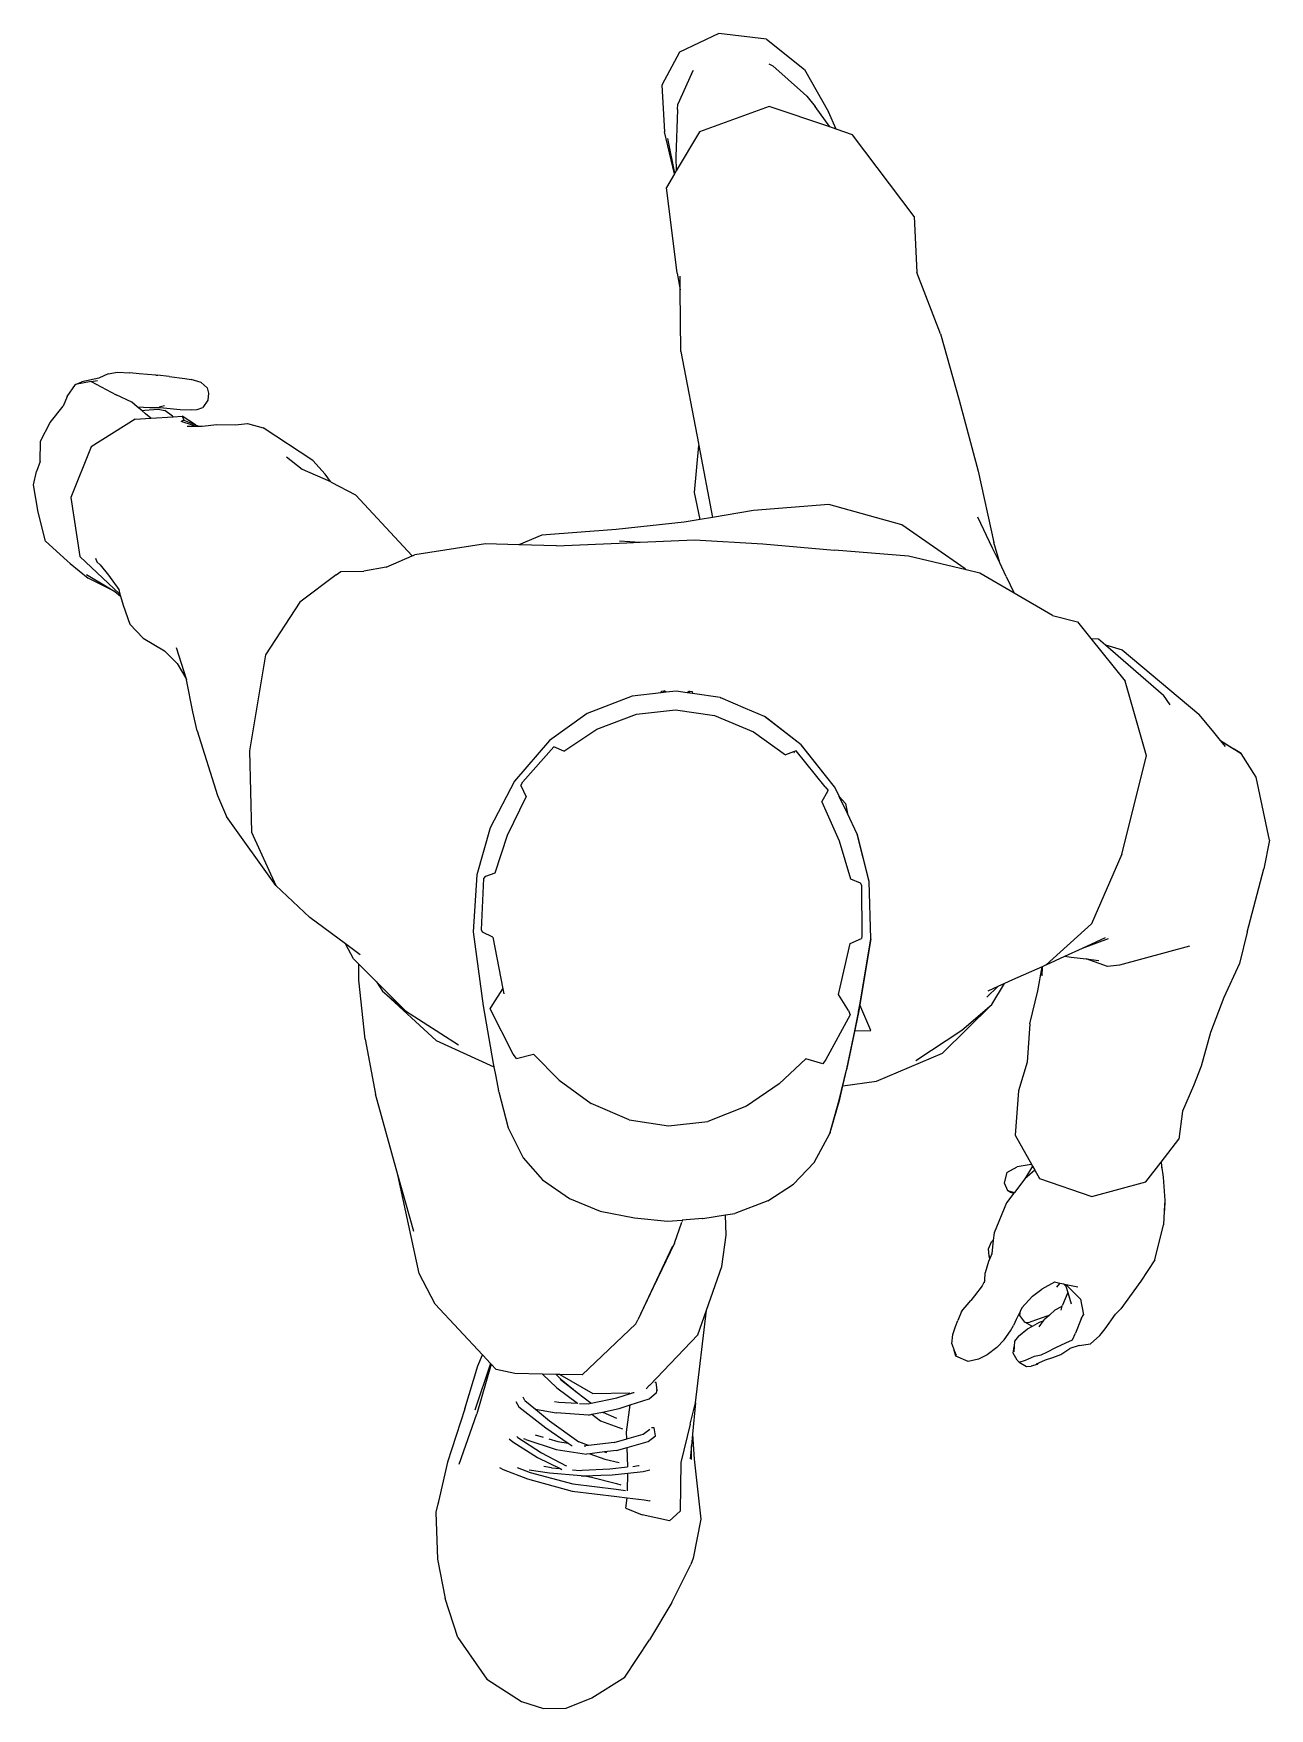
# Model space of a CAD drawing. Header units: millimetres. Extents: x -9564 to 78776, y -25260 to 24346.
# Drawn here: x 54356 to 54857, y -3822 to -3143 of the extents above; entities that cross this region are included whole.
import ezdxf

# ---------------------------------------------------------------- set-up
doc = ezdxf.new("R2010")
doc.units = ezdxf.units.MM
doc.header["$LTSCALE"] = 100
doc.layers.add('Personal', color=20, linetype='Continuous')

msp = doc.modelspace()

# ---------------------------------------------------------------- linework, layer by layer
at = {"layer": 'Personal'}
for p, q in [((54633.937, -3142.771), (54618.008, -3150.285)), ((54653.275, -3145.027), (54633.937, -3142.771)), ((54618.008, -3150.285), (54610.849, -3163.714)), ((54653.275, -3145.027), (54668.704, -3157.427)), ((54622.916, -3159.177), (54623.76, -3157.64)), ((54654.231, -3155.073), (54655.839, -3155.935)), ((54655.839, -3155.935), (54668.309, -3166.976)), ((54668.704, -3157.427), (54678.439, -3174.533)), ((54610.849, -3163.714), (54611.92, -3182.692)), ((54622.916, -3159.177), (54617.343, -3171.44)), ((54617.215, -3173.637), (54617.343, -3171.44)), ((54668.34, -3167.024), (54668.309, -3166.976)), ((54668.34, -3167.024), (54669.698, -3168.228)), ((54669.698, -3168.228), (54673.103, -3172.407)), ((54617.215, -3173.637), (54616.541, -3192.78)), ((54654.4, -3172.389), (54626.196, -3182.601)), ((54679.018, -3180.687), (54654.4, -3172.389)), ((54679.018, -3180.687), (54673.103, -3172.407)), ((54681.541, -3181.538), (54678.439, -3174.533)), ((54616.015, -3199.72), (54611.92, -3182.692)), ((54616.179, -3199.444), (54613.386, -3185.346)), ((54626.196, -3182.601), (54616.732, -3198.514)), ((54681.541, -3181.538), (54679.018, -3180.687)), ((54688.245, -3183.798), (54681.541, -3181.538)), ((54713.241, -3216.973), (54688.245, -3183.798)), ((54616.732, -3198.514), (54616.179, -3199.444)), ((54616.541, -3192.78), (54616.732, -3198.514)), ((54616.015, -3199.72), (54612.761, -3205.191)), ((54617.116, -3239.938), (54612.761, -3205.191)), ((54616.179, -3199.444), (54616.015, -3199.72)), ((54713.241, -3216.973), (54714.348, -3239.664)), ((54617.116, -3239.938), (54618.388, -3246.667)), ((54723.834, -3264.575), (54714.348, -3239.664)), ((54618.388, -3246.667), (54618.333, -3241.153)), ((54618.637, -3271.75), (54618.388, -3246.667)), ((54723.834, -3264.575), (54731.466, -3291.495)), ((54618.637, -3271.75), (54625.777, -3308.978)), ((54386.328, -3280.758), (54382.609, -3282.522)), ((54386.328, -3280.758), (54390.141, -3280.044)), ((54390.141, -3280.044), (54395.166, -3280.412)), ((54398.961, -3280.725), (54395.166, -3280.412)), ((54405.74, -3281.361), (54398.961, -3280.725)), ((54369.757, -3289.937), (54373.166, -3285.05)), ((54379.488, -3283.843), (54373.166, -3285.05)), ((54373.166, -3285.05), (54375.745, -3284.043)), ((54382.609, -3282.522), (54375.745, -3284.043)), ((54379.488, -3283.843), (54382.117, -3283.496)), ((54379.488, -3283.843), (54389.593, -3289.277)), ((54405.74, -3281.361), (54406.426, -3281.337)), ((54406.584, -3281.44), (54405.74, -3281.361)), ((54411.148, -3281.826), (54406.426, -3281.337)), ((54411.148, -3281.826), (54417.464, -3282.694)), ((54417.464, -3282.694), (54420.007, -3283.096)), ((54424.043, -3284.359), (54420.007, -3283.096)), ((54424.043, -3284.359), (54426.474, -3286.397)), ((54426.474, -3286.397), (54427.132, -3288.579)), ((54362.866, -3300.516), (54368.092, -3293.965)), ((54369.757, -3289.937), (54368.092, -3293.965)), ((54395.961, -3292.297), (54389.593, -3289.277)), ((54398.168, -3294.148), (54395.961, -3292.297)), ((54398.168, -3294.148), (54403.228, -3294.395)), ((54400.02, -3295.7), (54398.168, -3294.148)), ((54403.228, -3294.395), (54407.036, -3294.341)), ((54403.228, -3294.395), (54406.471, -3294.428)), ((54406.471, -3294.428), (54408.8, -3294.593)), ((54409.255, -3293.805), (54407.036, -3294.341)), ((54422.443, -3295.23), (54424.727, -3294.427)), ((54426.746, -3291.424), (54424.727, -3294.427)), ((54427.132, -3288.579), (54426.746, -3291.424)), ((54731.466, -3291.495), (54739.22, -3320.259)), ((54359.009, -3308.088), (54362.866, -3300.516)), ((54397.327, -3299.118), (54379.499, -3310.433)), ((54397.327, -3299.118), (54403.731, -3298.722)), ((54400.02, -3295.7), (54401.24, -3295.464)), ((54401.574, -3297.004), (54400.02, -3295.7)), ((54401.24, -3295.464), (54406.714, -3295.106)), ((54403.731, -3298.722), (54401.574, -3297.004)), ((54403.731, -3298.722), (54412.747, -3298.165)), ((54406.714, -3295.106), (54409.359, -3295.685)), ((54408.8, -3294.593), (54415.641, -3295.249)), ((54412.534, -3297.896), (54409.359, -3295.685)), ((54412.534, -3297.896), (54412.747, -3298.165)), ((54412.747, -3298.165), (54416.357, -3297.942)), ((54415.641, -3295.249), (54419.825, -3295.324)), ((54417.025, -3299.622), (54416.05, -3300.073)), ((54420.586, -3301.623), (54416.05, -3300.073)), ((54416.357, -3297.942), (54417.025, -3299.622)), ((54421.794, -3301.43), (54416.357, -3297.942)), ((54417.025, -3299.622), (54421.794, -3301.43)), ((54419.825, -3295.324), (54422.443, -3295.23)), ((54419.825, -3295.324), (54420.181, -3295.231)), ((54437.966, -3301.452), (54442.826, -3300.883)), ((54442.826, -3300.883), (54449.274, -3302.681)), ((54418.378, -3301.97), (54421.589, -3301.966)), ((54420.757, -3301.719), (54420.586, -3301.623)), ((54421.589, -3301.966), (54420.586, -3301.623)), ((54421.589, -3301.966), (54423.201, -3301.964)), ((54421.794, -3301.43), (54423.201, -3301.964)), ((54423.201, -3301.964), (54424.501, -3301.962)), ((54424.501, -3301.962), (54430.478, -3301.279)), ((54430.478, -3301.279), (54437.966, -3301.452)), ((54469.396, -3315.945), (54449.274, -3302.681)), ((54358.801, -3316.366), (54359.009, -3308.088)), ((54379.499, -3310.433), (54371.197, -3330.945)), ((54458.662, -3314.403), (54465.001, -3319.382)), ((54624.181, -3328.918), (54625.948, -3309.88)), ((54625.777, -3308.978), (54625.948, -3309.88)), ((54625.948, -3309.88), (54631.474, -3339.053)), ((54356.107, -3325.855), (54357.351, -3320.331)), ((54358.801, -3316.366), (54357.351, -3320.331)), ((54465.001, -3319.382), (54476.529, -3324.516)), ((54474.334, -3321.461), (54469.396, -3315.945)), ((54476.529, -3324.516), (54474.334, -3321.461)), ((54739.22, -3320.259), (54745.567, -3349.191)), ((54357.973, -3336.831), (54356.107, -3325.855)), ((54476.529, -3324.516), (54476.857, -3324.662)), ((54476.857, -3324.662), (54486.665, -3329.892)), ((54371.197, -3330.945), (54374.921, -3354.803)), ((54486.665, -3329.892), (54509.598, -3354.609)), ((54626.441, -3339.897), (54624.181, -3328.918)), ((54678.584, -3333.817), (54648.114, -3336.266)), ((54708.15, -3342.017), (54678.584, -3333.817)), ((54360.912, -3348.611), (54357.973, -3336.831)), ((54619.902, -3340.992), (54592.306, -3343.868)), ((54626.441, -3339.897), (54619.902, -3340.992)), ((54631.474, -3339.053), (54626.441, -3339.897)), ((54648.114, -3336.266), (54631.474, -3339.053)), ((54745.034, -3351.467), (54739.042, -3338.887)), ((54360.912, -3348.611), (54369.788, -3356.617)), ((54562.283, -3346.186), (54552.878, -3350.148)), ((54592.306, -3343.868), (54562.283, -3346.186)), ((54593.69, -3348.574), (54602.145, -3349.063)), ((54602.145, -3349.063), (54624.113, -3348.159)), ((54624.113, -3348.159), (54651.908, -3349.73)), ((54733.84, -3359.825), (54708.15, -3342.017)), ((54374.921, -3354.803), (54391.175, -3370.079)), ((54381.256, -3355.554), (54381.778, -3357)), ((54499.095, -3359.157), (54509.598, -3354.609)), ((54509.598, -3354.609), (54510.692, -3354.135)), ((54539.405, -3349.759), (54510.692, -3354.135)), ((54552.878, -3350.148), (54539.405, -3349.759)), ((54568.163, -3350.591), (54552.878, -3350.148)), ((54568.163, -3350.591), (54596.764, -3349.285)), ((54596.764, -3349.285), (54602.145, -3349.063)), ((54651.908, -3349.73), (54680.93, -3352.253)), ((54710.868, -3354.768), (54680.93, -3352.253)), ((54734.299, -3360.3), (54710.868, -3354.768)), ((54747.908, -3357.459), (54745.034, -3351.467)), ((54747.908, -3357.459), (54745.567, -3349.191)), ((54371.017, -3357.675), (54369.788, -3356.617)), ((54371.017, -3357.675), (54378.309, -3363.666)), ((54377.65, -3362.124), (54385.925, -3367.181)), ((54381.778, -3357), (54383.193, -3358.226)), ((54383.193, -3358.226), (54386.455, -3362.436)), ((54478.8, -3362.359), (54464.123, -3373.41)), ((54478.8, -3362.359), (54480.693, -3360.979)), ((54480.693, -3360.979), (54490.003, -3360.821)), ((54499.095, -3359.157), (54490.003, -3360.821)), ((54734.299, -3360.3), (54733.84, -3359.825)), ((54739.802, -3361.6), (54734.299, -3360.3)), ((54753.78, -3369.781), (54739.802, -3361.6)), ((54750.572, -3363.015), (54747.908, -3357.459)), ((54389.03, -3369.088), (54378.309, -3363.666)), ((54385.925, -3367.181), (54389.03, -3369.088)), ((54386.455, -3362.436), (54390.666, -3368.198)), ((54389.03, -3369.088), (54391.405, -3370.931)), ((54390.666, -3368.198), (54391.175, -3370.079)), ((54750.572, -3363.015), (54753.78, -3369.781)), ((54391.175, -3370.079), (54391.405, -3370.931)), ((54391.405, -3370.931), (54392.406, -3374.63)), ((54392.406, -3374.63), (54395.191, -3382.366)), ((54464.123, -3373.41), (54450.156, -3394.682)), ((54769.242, -3378.833), (54753.78, -3369.781)), ((54395.191, -3382.366), (54400.632, -3387.958)), ((54769.242, -3378.833), (54779.379, -3381.342)), ((54779.379, -3381.342), (54784.883, -3388.174)), ((54400.632, -3387.958), (54409.169, -3393.171)), ((54784.883, -3388.174), (54787.943, -3388.21)), ((54784.883, -3388.174), (54798.8, -3405.446)), ((54787.943, -3388.21), (54790.781, -3390.668)), ((54409.169, -3393.171), (54414.399, -3398.202)), ((54413.967, -3391.735), (54418.072, -3404.45)), ((54450.156, -3394.682), (54443.72, -3433.612)), ((54790.781, -3390.668), (54797.502, -3392.66)), ((54790.781, -3390.668), (54814.329, -3411.069)), ((54797.502, -3392.66), (54828.597, -3418.758)), ((54414.399, -3398.202), (54417.937, -3404.195)), ((54417.937, -3404.195), (54418.072, -3404.45)), ((54418.072, -3404.45), (54418.191, -3404.818)), ((54420.73, -3417.898), (54418.191, -3404.818)), ((54610.586, -3410.141), (54610.762, -3409.457)), ((54610.762, -3409.457), (54611.808, -3409.348)), ((54611.808, -3409.348), (54611.633, -3410.024)), ((54612.703, -3409.905), (54611.633, -3410.024)), ((54612.703, -3409.905), (54611.808, -3409.348)), ((54616.733, -3409.455), (54612.703, -3409.905)), ((54621.181, -3410.107), (54616.733, -3409.455)), ((54622.152, -3409.523), (54621.181, -3410.107)), ((54622.311, -3410.272), (54622.152, -3409.523)), ((54622.152, -3409.523), (54623.215, -3409.664)), ((54623.215, -3409.664), (54623.375, -3410.428)), ((54807.365, -3435.656), (54798.8, -3405.446)), ((54598.808, -3411.453), (54580.55, -3418.553)), ((54610.586, -3410.141), (54598.808, -3411.453)), ((54611.633, -3410.024), (54610.586, -3410.141)), ((54622.311, -3410.272), (54621.181, -3410.107)), ((54623.375, -3410.428), (54622.311, -3410.272)), ((54634.563, -3412.066), (54623.375, -3410.428)), ((54634.563, -3412.066), (54634.754, -3412.126)), ((54644.765, -3416.45), (54634.754, -3412.126)), ((54652.546, -3419.794), (54644.765, -3416.45)), ((54817.047, -3415.013), (54814.329, -3411.069)), ((54422.41, -3425.569), (54420.73, -3417.898)), ((54580.55, -3418.553), (54565.327, -3429.548)), ((54584.529, -3424.901), (54600.626, -3418.799)), ((54600.626, -3418.799), (54616.448, -3417.11)), ((54616.448, -3417.11), (54632.196, -3419.345)), ((54632.196, -3419.345), (54648.093, -3425.989)), ((54667.378, -3431.286), (54652.546, -3419.794)), ((54652.546, -3419.794), (54652.768, -3419.906)), ((54667.378, -3431.286), (54652.768, -3419.906)), ((54834.206, -3425.375), (54828.597, -3418.758)), ((54422.41, -3425.569), (54430.746, -3451.741)), ((54565.327, -3429.548), (54551.194, -3446.014)), ((54571.22, -3433.761), (54584.529, -3424.901)), ((54648.093, -3425.989), (54661.084, -3435.307)), ((54837.475, -3429.436), (54834.206, -3425.375)), ((54837.475, -3429.436), (54845.79, -3434.743)), ((54837.581, -3429.567), (54837.475, -3429.436)), ((54837.581, -3429.567), (54842.952, -3432.975)), ((54839.437, -3431.872), (54837.581, -3429.567)), ((54443.72, -3433.612), (54444.447, -3466.611)), ((54554.463, -3446.195), (54567.162, -3432.026)), ((54571.22, -3433.761), (54567.162, -3432.026)), ((54665.407, -3433.718), (54661.084, -3435.307)), ((54664.434, -3434.305), (54664.564, -3434.376)), ((54664.564, -3434.376), (54664.453, -3434.294)), ((54664.755, -3434.262), (54664.629, -3434.188)), ((54677.135, -3448.304), (54665.407, -3433.718)), ((54677.262, -3443.638), (54667.378, -3431.286)), ((54667.539, -3431.401), (54667.378, -3431.286)), ((54677.262, -3443.638), (54667.539, -3431.401)), ((54797.369, -3475.595), (54807.365, -3435.656)), ((54845.79, -3434.743), (54842.952, -3432.975)), ((54851.899, -3444.379), (54845.79, -3434.743)), ((54680.932, -3448.223), (54677.262, -3443.638)), ((54551.194, -3446.014), (54541.307, -3464.95)), ((54553.671, -3447.67), (54554.463, -3446.195)), ((54553.671, -3447.67), (54555.866, -3452.291)), ((54675.802, -3454.36), (54678.333, -3449.81)), ((54677.135, -3448.304), (54678.333, -3449.81)), ((54680.932, -3448.223), (54680.972, -3448.306)), ((54681.007, -3448.35), (54680.972, -3448.306)), ((54682.791, -3452.096), (54681.007, -3448.35)), ((54857.295, -3469.842), (54851.899, -3444.379)), ((54430.746, -3451.741), (54434.398, -3460.342)), ((54548.293, -3467.923), (54555.866, -3452.291)), ((54675.802, -3454.36), (54682.839, -3470.236)), ((54682.791, -3452.096), (54682.816, -3452.125)), ((54682.816, -3452.125), (54685.313, -3454.99)), ((54686.169, -3459.121), (54682.816, -3452.125)), ((54685.313, -3454.99), (54686.169, -3459.121)), ((54454.32, -3488.285), (54434.398, -3460.342)), ((54686.169, -3459.121), (54686.174, -3459.143)), ((54690.152, -3467.493), (54686.174, -3459.143)), ((54444.447, -3466.611), (54454.32, -3488.285)), ((54541.307, -3464.95), (54535.854, -3483.982)), ((54543.275, -3483.165), (54548.293, -3467.923)), ((54682.839, -3470.236), (54687.328, -3485.631)), ((54694.941, -3486.704), (54690.152, -3467.493)), ((54690.229, -3467.591), (54690.152, -3467.493)), ((54694.941, -3486.704), (54690.229, -3467.591)), ((54857.295, -3469.842), (54854.938, -3481.473)), ((54797.369, -3475.595), (54785.134, -3503.852)), ((54535.854, -3483.982), (54534.354, -3507.128)), ((54538.66, -3485.499), (54539.459, -3484.552)), ((54539.459, -3484.552), (54543.275, -3483.165)), ((54848.261, -3507.24), (54854.938, -3481.473)), ((54468.169, -3501.231), (54454.32, -3488.285)), ((54537.743, -3506.23), (54538.66, -3485.499)), ((54687.328, -3485.631), (54691.271, -3487.149)), ((54691.271, -3487.149), (54691.828, -3488.125)), ((54691.828, -3488.125), (54692.015, -3508.866)), ((54695.643, -3509.885), (54694.941, -3486.704)), ((54694.983, -3486.745), (54694.941, -3486.704)), ((54695.679, -3509.747), (54694.983, -3486.745)), ((54482.635, -3511.963), (54468.169, -3501.231)), ((54785.134, -3503.852), (54766.733, -3520.521)), ((54534.354, -3507.128), (54538.445, -3537.106)), ((54538.142, -3507.159), (54537.743, -3506.23)), ((54542.392, -3509.296), (54538.142, -3507.159)), ((54542.392, -3509.296), (54546.444, -3530.149)), ((54682.544, -3532.477), (54687.321, -3511.772)), ((54687.321, -3511.772), (54691.809, -3509.791)), ((54695.643, -3509.885), (54690.601, -3539.726)), ((54691.147, -3536.718), (54695.643, -3509.885)), ((54692.015, -3508.866), (54691.809, -3509.791)), ((54695.643, -3509.885), (54695.679, -3509.747)), ((54781.465, -3513.691), (54790.737, -3509.392)), ((54781.465, -3513.691), (54792.064, -3509.745)), ((54848.261, -3507.24), (54845.074, -3519.964)), ((54485.907, -3518.066), (54482.635, -3511.963)), ((54488.628, -3516.409), (54482.635, -3511.963)), ((54485.907, -3518.066), (54488.087, -3520.238)), ((54766.733, -3520.521), (54774.343, -3516.993)), ((54774.343, -3516.993), (54781.465, -3513.691)), ((54774.343, -3516.993), (54776.901, -3517.351)), ((54776.901, -3517.351), (54782.929, -3518.06)), ((54791.607, -3521.172), (54782.929, -3518.06)), ((54782.929, -3518.06), (54788.101, -3518.668)), ((54824.849, -3512.822), (54796.472, -3520.591)), ((54487.977, -3526.722), (54488.087, -3520.238)), ((54488.087, -3520.238), (54495.167, -3527.288)), ((54765.053, -3521.258), (54753.034, -3526.53)), ((54763.331, -3531.017), (54765.053, -3521.258)), ((54765.178, -3521.203), (54765.011, -3524.967)), ((54765.178, -3521.203), (54765.053, -3521.258)), ((54766.733, -3520.521), (54765.178, -3521.203)), ((54796.472, -3520.591), (54791.607, -3521.172)), ((54845.074, -3519.964), (54838.814, -3533.683)), ((54490.589, -3550.652), (54487.977, -3526.722)), ((54495.167, -3527.288), (54497.576, -3531.131)), ((54495.167, -3527.288), (54506.999, -3539.072)), ((54497.576, -3531.131), (54506.999, -3539.072)), ((54497.576, -3531.131), (54519.411, -3551.198)), ((54542.373, -3536.497), (54546.444, -3530.149)), ((54546.444, -3530.149), (54546.854, -3532.261)), ((54747.135, -3529.235), (54742.612, -3533.562)), ((54747.135, -3529.235), (54743.059, -3531.105)), ((54744.654, -3536.501), (54749.865, -3527.983)), ((54749.865, -3527.983), (54747.135, -3529.235)), ((54753.034, -3526.53), (54749.865, -3527.983)), ((54760.063, -3544.38), (54763.331, -3531.017)), ((54538.445, -3537.106), (54542.526, -3560.529)), ((54541.313, -3538.246), (54542.373, -3536.497)), ((54550.622, -3556.686), (54541.313, -3538.246)), ((54542.373, -3536.497), (54542.393, -3536.543)), ((54686.626, -3538.966), (54682.544, -3532.477)), ((54686.626, -3538.966), (54687.237, -3540.743)), ((54690.7, -3539.385), (54691.147, -3536.718)), ((54695.616, -3547.116), (54691.147, -3536.718)), ((54724.696, -3556.239), (54744.654, -3536.501)), ((54732.57, -3546.902), (54744.654, -3536.501)), ((54838.814, -3533.683), (54833.353, -3547.947)), ((54506.999, -3539.072), (54528.396, -3552.846)), ((54687.237, -3540.743), (54677.326, -3558.869)), ((54690.601, -3539.726), (54685.805, -3562.989)), ((54689.1, -3547.24), (54690.601, -3539.726)), ((54690.601, -3539.726), (54690.7, -3539.385)), ((54760.063, -3544.38), (54759.084, -3559.862)), ((54490.589, -3550.652), (54494.768, -3572.937)), ((54519.411, -3551.198), (54542.79, -3561.846)), ((54685.962, -3562.632), (54689.1, -3547.24)), ((54689.1, -3547.24), (54695.616, -3547.116)), ((54713.833, -3559.305), (54732.57, -3546.902)), ((54833.353, -3547.947), (54829.533, -3561.583)), ((54552.022, -3558.49), (54550.622, -3556.686)), ((54552.022, -3558.49), (54558.799, -3556.634)), ((54558.799, -3556.634), (54569.209, -3567.163)), ((54669.293, -3558.526), (54658.515, -3568.696)), ((54676.158, -3560.626), (54669.293, -3558.526)), ((54677.326, -3558.869), (54676.158, -3560.626)), ((54697.964, -3567.691), (54724.696, -3556.239)), ((54542.526, -3560.529), (54542.79, -3561.846)), ((54542.79, -3561.846), (54543.568, -3565.722)), ((54543.568, -3565.722), (54544.725, -3571.543)), ((54682.845, -3575.346), (54685.805, -3562.989)), ((54684.345, -3569.459), (54685.962, -3562.632)), ((54759.084, -3559.862), (54755.51, -3571.621)), ((54829.533, -3561.583), (54826.483, -3569.492)), ((54503.886, -3605.609), (54494.768, -3572.937)), ((54544.822, -3571.967), (54544.725, -3571.543)), ((54544.822, -3571.967), (54548.528, -3586.591)), ((54569.209, -3567.163), (54582.2, -3576.751)), ((54658.515, -3568.696), (54645.191, -3577.828)), ((54683.055, -3574.9), (54684.345, -3569.459)), ((54684.345, -3569.459), (54697.964, -3567.691)), ((54755.51, -3571.621), (54754.148, -3589.489)), ((54826.483, -3569.492), (54822.045, -3579.789)), ((54597.657, -3583.377), (54582.2, -3576.751)), ((54645.191, -3577.828), (54629.522, -3583.928)), ((54679.009, -3588.823), (54682.845, -3575.346)), ((54679.175, -3588.415), (54683.055, -3574.9)), ((54597.657, -3583.377), (54613.555, -3585.696)), ((54613.555, -3585.696), (54629.522, -3583.928)), ((54822.045, -3579.789), (54820.579, -3591.151)), ((54548.528, -3586.591), (54554.65, -3598.791)), ((54672.622, -3600.574), (54679.009, -3588.823)), ((54672.847, -3600.335), (54679.009, -3588.823)), ((54679.175, -3588.415), (54679.009, -3588.823)), ((54754.148, -3589.489), (54760.902, -3601.51)), ((54813.362, -3600.496), (54820.579, -3591.151)), ((54554.65, -3598.791), (54562.508, -3607.678)), ((54512.479, -3645.579), (54503.886, -3605.609)), ((54510.308, -3628.617), (54503.886, -3605.609)), ((54664.33, -3609.423), (54672.622, -3600.574)), ((54672.622, -3600.574), (54672.847, -3600.335)), ((54750.775, -3604.61), (54749.676, -3608.802)), ((54750.775, -3604.61), (54755.043, -3602.434)), ((54760.598, -3601.495), (54755.043, -3602.434)), ((54761.228, -3602.091), (54758.097, -3607.275)), ((54762.162, -3603.753), (54758.097, -3607.275)), ((54760.598, -3601.495), (54760.902, -3601.51)), ((54760.902, -3601.51), (54761.228, -3602.091)), ((54761.228, -3602.091), (54762.162, -3603.753)), ((54762.162, -3603.753), (54764.023, -3607.065)), ((54807.212, -3608.46), (54813.362, -3600.496)), ((54813.362, -3600.496), (54813.445, -3601.952)), ((54813.445, -3601.952), (54814.188, -3606.609)), ((54813.445, -3601.952), (54813.494, -3602.818)), ((54814.188, -3606.609), (54814.89, -3616.022)), ((54562.508, -3607.678), (54573.468, -3615.194)), ((54653.864, -3616.182), (54664.33, -3609.423)), ((54749.676, -3608.802), (54751.093, -3611.932)), ((54753.627, -3613.054), (54750.593, -3616.977)), ((54752.089, -3612.585), (54751.093, -3611.932)), ((54751.093, -3611.932), (54753.841, -3612.777)), ((54752.089, -3612.585), (54753.627, -3613.054)), ((54753.841, -3612.777), (54753.627, -3613.054)), ((54758.097, -3607.275), (54753.841, -3612.777)), ((54764.023, -3607.065), (54785.306, -3614.362)), ((54785.306, -3614.362), (54807.212, -3608.46)), ((54573.468, -3615.194), (54585.938, -3620.388)), ((54585.938, -3620.388), (54599.843, -3622.994)), ((54653.864, -3616.182), (54640.47, -3621.311)), ((54750.593, -3616.977), (54745.656, -3629.159)), ((54814.64, -3620.291), (54814.316, -3625.834)), ((54814.718, -3620.008), (54814.64, -3620.291)), ((54814.651, -3620.108), (54814.64, -3620.291)), ((54814.89, -3616.022), (54814.651, -3620.108)), ((54814.718, -3620.008), (54814.651, -3620.108)), ((54814.89, -3616.022), (54814.718, -3620.008)), ((54599.843, -3622.994), (54613.158, -3624.434)), ((54613.158, -3624.434), (54619.199, -3623.963)), ((54616.02, -3633.367), (54618.942, -3624.807)), ((54619.199, -3623.963), (54619.181, -3624.575)), ((54627.436, -3623.32), (54619.199, -3623.963)), ((54627.436, -3623.32), (54627.499, -3623.318)), ((54627.499, -3623.318), (54636.759, -3621.883)), ((54636.759, -3621.883), (54640.47, -3621.311)), ((54636.973, -3630.041), (54636.759, -3621.883)), ((54810.76, -3640.075), (54814.316, -3625.834)), ((54616.02, -3633.367), (54607.436, -3651.292)), ((54635.199, -3642.849), (54636.973, -3630.041)), ((54743.309, -3635.566), (54744.506, -3632.738)), ((54744.506, -3632.738), (54745.297, -3632.139)), ((54745.297, -3632.139), (54744.637, -3637.607)), ((54745.656, -3629.159), (54745.297, -3632.139)), ((54615.213, -3634.561), (54601.119, -3664.484)), ((54743.407, -3640.819), (54742.011, -3645.416)), ((54743.635, -3638.662), (54743.309, -3635.566)), ((54743.919, -3639.536), (54743.407, -3640.819)), ((54743.91, -3639.506), (54743.635, -3638.662)), ((54743.982, -3639.317), (54743.815, -3638.637)), ((54743.992, -3639.355), (54743.91, -3639.506)), ((54743.919, -3639.536), (54743.91, -3639.506)), ((54744.637, -3637.607), (54743.982, -3639.317)), ((54743.992, -3639.355), (54743.982, -3639.317)), ((54744.637, -3637.607), (54744.612, -3637.802)), ((54810.76, -3640.075), (54805.176, -3648.74)), ((54518.976, -3658.068), (54512.479, -3645.579)), ((54628.954, -3660.544), (54635.199, -3642.849)), ((54741.846, -3648.466), (54742.011, -3645.416)), ((54607.436, -3651.292), (54601.119, -3664.484)), ((54607.521, -3651.198), (54607.436, -3651.292)), ((54740.847, -3650.68), (54737.675, -3654.681)), ((54741.846, -3648.466), (54740.847, -3650.68)), ((54741.796, -3649.386), (54741.846, -3648.466)), ((54761.228, -3654.858), (54765.001, -3652.044)), ((54770.156, -3649.196), (54765.001, -3652.044)), ((54770.222, -3649.159), (54770.156, -3649.196)), ((54772.341, -3649.665), (54770.156, -3649.196)), ((54771.025, -3651.13), (54772.341, -3649.665)), ((54773.851, -3649.989), (54772.341, -3649.665)), ((54775.48, -3653.346), (54773.322, -3658.53)), ((54773.851, -3649.989), (54774.752, -3650.828)), ((54774.896, -3650.214), (54773.851, -3649.989)), ((54774.752, -3650.828), (54775.48, -3653.346)), ((54774.896, -3650.214), (54780.601, -3655.99)), ((54779.586, -3651.222), (54774.896, -3650.214)), ((54775.48, -3653.346), (54776.813, -3657.955)), ((54805.176, -3648.74), (54797.07, -3659.908)), ((54518.976, -3658.068), (54538.111, -3678.548)), ((54624.479, -3698.107), (54628.954, -3660.544)), ((54625.436, -3670.513), (54628.954, -3660.544)), ((54732.388, -3661.077), (54730.88, -3664.655)), ((54732.388, -3661.077), (54736.173, -3656.519)), ((54737.675, -3654.681), (54736.173, -3656.519)), ((54756.301, -3660.724), (54754.57, -3664.268)), ((54756.086, -3662.661), (54756.301, -3660.724)), ((54756.863, -3659.574), (54756.301, -3660.724)), ((54756.863, -3659.574), (54761.228, -3654.858)), ((54770.427, -3660.404), (54768.108, -3662.48)), ((54770.427, -3660.404), (54773.22, -3658.913)), ((54772.8, -3660.501), (54773.22, -3658.913)), ((54773.22, -3658.913), (54773.322, -3658.53)), ((54780.601, -3655.99), (54781.934, -3662.426)), ((54794.862, -3662.057), (54797.07, -3659.908)), ((54600.376, -3666.053), (54578.533, -3686.753)), ((54600.376, -3666.053), (54601.119, -3664.484)), ((54728.873, -3670.406), (54729.985, -3667.157)), ((54729.985, -3667.157), (54730.88, -3664.655)), ((54752.223, -3668.865), (54753.485, -3666.662)), ((54754.57, -3664.268), (54753.485, -3666.662)), ((54755.566, -3671.057), (54759.171, -3668.017)), ((54758.108, -3665.43), (54756.086, -3662.661)), ((54760.988, -3666.95), (54758.108, -3665.43)), ((54758.108, -3665.43), (54759.62, -3665.495)), ((54759.171, -3668.017), (54761.144, -3666.955)), ((54759.62, -3665.495), (54762.559, -3664.431)), ((54760.988, -3666.95), (54761.144, -3666.955)), ((54761.144, -3666.955), (54763.983, -3665.427)), ((54762.559, -3664.431), (54767.161, -3662.735)), ((54763.887, -3667.317), (54765.71, -3664.814)), ((54763.983, -3665.427), (54765.71, -3664.814)), ((54765.71, -3664.814), (54766.102, -3664.276)), ((54768.108, -3662.48), (54766.102, -3664.276)), ((54767.161, -3662.735), (54768.108, -3662.48)), ((54780.976, -3664.04), (54778.622, -3669.826)), ((54780.976, -3664.04), (54781.934, -3662.426)), ((54788.525, -3670.821), (54790.593, -3668.023)), ((54790.593, -3668.023), (54794.862, -3662.057)), ((54606.045, -3690.85), (54625.436, -3670.513)), ((54728.447, -3674.127), (54728.873, -3670.406)), ((54728.447, -3674.127), (54729.48, -3676.826)), ((54749.768, -3672.468), (54746.718, -3675.628)), ((54749.768, -3672.468), (54752.223, -3668.865)), ((54753.859, -3673.043), (54753.721, -3675.252)), ((54755.566, -3671.057), (54753.859, -3673.043)), ((54770.701, -3675.586), (54774.746, -3673.733)), ((54774.746, -3673.733), (54777.359, -3672.598)), ((54780.104, -3674.774), (54776.284, -3676.087)), ((54777.359, -3672.598), (54778.622, -3669.826)), ((54780.104, -3674.774), (54784.727, -3674.103)), ((54788.525, -3670.821), (54784.727, -3674.103)), ((54536.318, -3683.141), (54538.111, -3678.548)), ((54538.111, -3678.548), (54538.257, -3678.705)), ((54538.17, -3678.943), (54538.257, -3678.705)), ((54538.257, -3678.705), (54541.441, -3682.113)), ((54730.122, -3679.107), (54729.48, -3676.826)), ((54729.48, -3676.826), (54730.233, -3678.792)), ((54735.112, -3681.305), (54730.122, -3679.107)), ((54739.254, -3680.438), (54735.112, -3681.305)), ((54742.826, -3678.575), (54739.254, -3680.438)), ((54746.718, -3675.628), (54742.826, -3678.575)), ((54753.306, -3677.948), (54753.721, -3675.252)), ((54754.983, -3680.785), (54753.306, -3677.948)), ((54753.721, -3675.252), (54753.585, -3677.412)), ((54754.983, -3680.785), (54755.827, -3681.548)), ((54755.827, -3681.548), (54758.299, -3680.731)), ((54755.827, -3681.548), (54758.784, -3683.285)), ((54758.299, -3680.731), (54762.067, -3679.217)), ((54762.067, -3679.217), (54764.734, -3678.569)), ((54763.738, -3681.85), (54766.436, -3680.634)), ((54764.734, -3678.569), (54767.004, -3677.547)), ((54766.436, -3680.634), (54769.406, -3679.637)), ((54767.004, -3677.547), (54770.701, -3675.586)), ((54769.406, -3679.637), (54772.661, -3678.513)), ((54772.661, -3678.513), (54776.284, -3676.087)), ((54531.011, -3700.495), (54536.318, -3683.141)), ((54541.441, -3682.113), (54535.084, -3700.997)), ((54541.704, -3682.394), (54535.9, -3702.568)), ((54541.441, -3682.113), (54541.704, -3682.394)), ((54541.704, -3682.394), (54543.718, -3684.549)), ((54551.265, -3686.218), (54543.718, -3684.549)), ((54562.494, -3686.438), (54551.265, -3686.218)), ((54562.494, -3686.438), (54568.359, -3691.97)), ((54568.016, -3686.547), (54562.494, -3686.438)), ((54568.016, -3686.547), (54569.955, -3688.451)), ((54569.573, -3686.577), (54568.016, -3686.547)), ((54569.573, -3686.577), (54582.949, -3694.254)), ((54578.533, -3686.753), (54569.573, -3686.577)), ((54758.784, -3683.285), (54760.656, -3683.24)), ((54763.077, -3682.533), (54760.656, -3683.24)), ((54762.828, -3682.261), (54763.738, -3681.85)), ((54763.077, -3682.533), (54763.738, -3681.85)), ((54568.359, -3691.97), (54576.635, -3698.247)), ((54569.675, -3688.489), (54576.579, -3693.875)), ((54569.955, -3688.451), (54576.579, -3693.875)), ((54576.579, -3693.875), (54582.183, -3698.246)), ((54582.949, -3694.254), (54597.924, -3693.984)), ((54592.647, -3696.03), (54598.645, -3694.176)), ((54598.645, -3694.176), (54598.68, -3693.906)), ((54598.645, -3694.176), (54599.337, -3693.95)), ((54599.337, -3693.95), (54599.37, -3693.952)), ((54599.37, -3693.952), (54599.618, -3693.875)), ((54604.5, -3692.423), (54605.891, -3690.968)), ((54605.727, -3696.403), (54608.785, -3693.839)), ((54605.891, -3690.968), (54606.045, -3690.85)), ((54608.574, -3689.875), (54608.082, -3689.819)), ((54608.974, -3692.981), (54608.574, -3689.875)), ((54608.657, -3692.926), (54608.737, -3692.94)), ((54608.785, -3693.839), (54608.974, -3692.981)), ((54531.011, -3700.495), (54524.012, -3722.15)), ((54551.703, -3697.604), (54552.902, -3699.731)), ((54552.902, -3699.731), (54563.802, -3708.256)), ((54555.388, -3697.173), (54554.649, -3695.783)), ((54555.388, -3697.173), (54559.597, -3700.647)), ((54559.597, -3700.647), (54568.02, -3702.12)), ((54559.597, -3700.647), (54565.294, -3705.349)), ((54567.342, -3697.589), (54569.131, -3697.824)), ((54569.131, -3697.824), (54576.635, -3698.247)), ((54576.635, -3698.247), (54576.838, -3698.402)), ((54577.458, -3698.294), (54581.012, -3698.494)), ((54581.012, -3698.494), (54582.183, -3698.246)), ((54582.183, -3698.246), (54592.647, -3696.03)), ((54582.548, -3702.733), (54586.782, -3701.833)), ((54586.782, -3701.833), (54593.617, -3700.381)), ((54586.782, -3701.833), (54587.041, -3702.036)), ((54593.617, -3700.381), (54598.031, -3698.931)), ((54596.603, -3709.976), (54598.031, -3698.931)), ((54598.031, -3698.931), (54605.727, -3696.403)), ((54622.414, -3706.798), (54624.479, -3698.107)), ((54624.479, -3698.107), (54623.325, -3710.723)), ((54528.719, -3722.967), (54535.9, -3702.568)), ((54563.802, -3708.256), (54572.867, -3714.423)), ((54565.294, -3705.349), (54577.168, -3713.904)), ((54581.194, -3703.021), (54568.02, -3702.12)), ((54581.194, -3703.021), (54582.548, -3702.733)), ((54582.548, -3702.733), (54585.983, -3705.338)), ((54585.983, -3705.338), (54594.94, -3708.691)), ((54592.701, -3704.391), (54587.041, -3702.036)), ((54605.488, -3709.175), (54605.995, -3708.779)), ((54607.836, -3708.163), (54606.665, -3708.151)), ((54608.191, -3710.677), (54607.836, -3708.163)), ((54622.414, -3706.798), (54618.632, -3722.342)), ((54548.981, -3712.677), (54550.425, -3713.945)), ((54550.425, -3713.945), (54560.523, -3720.273)), ((54552.46, -3712.118), (54552.096, -3711.749)), ((54552.46, -3712.118), (54562.112, -3718.37)), ((54555.705, -3712.973), (54554.972, -3712.744)), ((54555.705, -3712.973), (54568, -3716.946)), ((54559.491, -3711.024), (54562.762, -3711.999)), ((54565.044, -3712.678), (54568.699, -3713.767)), ((54568.699, -3713.767), (54572.867, -3714.423)), ((54572.867, -3714.423), (54574.508, -3715.54)), ((54581.094, -3715.433), (54577.168, -3713.904)), ((54579.463, -3715.462), (54580.08, -3715.559)), ((54581.094, -3715.433), (54580.08, -3715.559)), ((54591.552, -3714.133), (54581.094, -3715.433)), ((54591.552, -3714.133), (54596.708, -3712.698)), ((54596.708, -3712.698), (54596.603, -3709.976)), ((54596.708, -3712.698), (54603.389, -3710.839)), ((54596.843, -3716.18), (54605.394, -3713.813)), ((54603.389, -3710.839), (54605.488, -3709.175)), ((54605.394, -3713.813), (54608.283, -3711.421)), ((54608.143, -3710.675), (54608.191, -3710.677)), ((54608.283, -3711.421), (54608.191, -3710.677)), ((54622.89, -3715.478), (54622.404, -3720.798)), ((54623.325, -3710.723), (54622.89, -3715.478)), ((54622.89, -3721.084), (54622.89, -3715.478)), ((54623.325, -3710.723), (54623.943, -3720.947)), ((54524.012, -3722.15), (54520.729, -3736.357)), ((54560.523, -3720.273), (54569.64, -3724.727)), ((54562.112, -3718.37), (54572.12, -3723.622)), ((54568, -3716.946), (54580.296, -3718.884)), ((54581.668, -3718.715), (54580.296, -3718.884)), ((54587.634, -3717.981), (54581.668, -3718.715)), ((54581.668, -3718.715), (54587.742, -3720.901)), ((54587.678, -3717.998), (54587.634, -3717.981)), ((54592.506, -3717.38), (54587.678, -3717.998)), ((54587.678, -3717.998), (54588.467, -3718.207)), ((54587.742, -3720.901), (54593.529, -3722.216)), ((54592.506, -3717.38), (54596.843, -3716.18)), ((54597.148, -3724.076), (54596.843, -3716.18)), ((54618.632, -3722.342), (54618.343, -3742.065)), ((54623.943, -3720.947), (54626.658, -3745.322)), ((54545.082, -3724.329), (54546.548, -3725.086)), ((54546.548, -3725.086), (54556.423, -3728.951)), ((54552.243, -3724.281), (54557.539, -3726.39)), ((54556.423, -3728.951), (54574.55, -3733.851)), ((54565.318, -3726.571), (54557.155, -3725.442)), ((54557.539, -3726.39), (54574.83, -3730.979)), ((54566.111, -3724.395), (54563.109, -3723.843)), ((54578.119, -3727.681), (54565.318, -3726.571)), ((54566.111, -3724.395), (54569.64, -3724.727)), ((54569.64, -3724.727), (54570.371, -3725.084)), ((54572.191, -3723.64), (54572.12, -3723.622)), ((54574.651, -3725.198), (54577.716, -3725.487)), ((54577.716, -3725.487), (54578.529, -3725.446)), ((54578.119, -3727.681), (54579.672, -3727.626)), ((54578.529, -3725.446), (54589.85, -3724.884)), ((54579.672, -3727.626), (54586.165, -3727.397)), ((54579.672, -3727.626), (54582.36, -3728.284)), ((54582.36, -3728.284), (54592.571, -3730.833)), ((54586.165, -3727.397), (54590.76, -3727.234)), ((54589.85, -3724.884), (54596.97, -3724.075)), ((54590.76, -3727.234), (54597.168, -3726.556)), ((54596.974, -3733.831), (54597.168, -3726.556)), ((54597.168, -3726.556), (54603.265, -3725.91)), ((54599.075, -3723.836), (54601.496, -3723.56)), ((54601.496, -3723.56), (54601.645, -3723.522)), ((54603.265, -3725.91), (54605.981, -3725.205)), ((54574.55, -3733.851), (54592.592, -3736.11)), ((54574.83, -3730.979), (54592.412, -3733.033)), ((54592.412, -3733.033), (54596.189, -3733.568)), ((54592.571, -3730.833), (54594.262, -3731.343)), ((54520.729, -3736.357), (54519.218, -3742.404)), ((54519.218, -3742.404), (54519.937, -3761.453)), ((54520.729, -3736.357), (54520.046, -3739.314)), ((54592.592, -3736.11), (54596.823, -3736.619)), ((54596.229, -3740.759), (54596.823, -3736.619)), ((54596.229, -3740.759), (54602.982, -3743.55)), ((54596.823, -3736.619), (54603.707, -3737.447)), ((54603.707, -3737.447), (54606.058, -3737.889)), ((54606.058, -3737.889), (54606.114, -3737.655)), ((54618.343, -3742.065), (54613.933, -3745.975)), ((54613.933, -3745.975), (54602.982, -3743.55)), ((54626.658, -3745.322), (54623.628, -3761.021)), ((54519.937, -3761.453), (54523.091, -3777.395)), ((54623.628, -3761.021), (54622.701, -3763.643)), ((54614.933, -3779.054), (54622.701, -3763.643)), ((54528.134, -3793.25), (54523.091, -3777.395)), ((54614.933, -3779.054), (54605.904, -3794.179)), ((54528.134, -3793.25), (54539.991, -3810.178)), ((54595.927, -3809.342), (54605.904, -3794.179)), ((54539.991, -3810.178), (54554.052, -3819.257)), ((54582.551, -3817.709), (54595.927, -3809.342)), ((54554.052, -3819.257), (54562.907, -3822.037)), ((54562.907, -3822.037), (54572.071, -3821.873)), ((54572.071, -3821.873), (54582.551, -3817.709))]:
    msp.add_line(p, q, dxfattribs=at)

doc.saveas('drawing.dxf')
